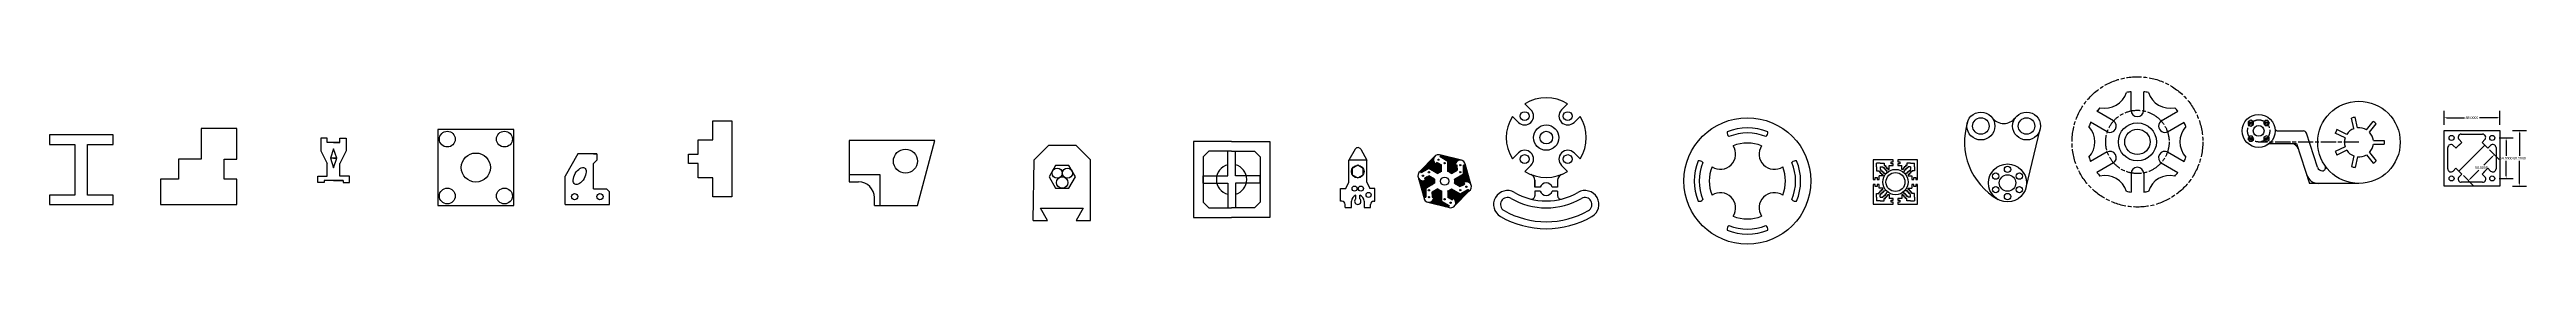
# Model space of a CAD drawing. Header units: inches. Extents: x 13 to 3915, y -38 to 227.
import ezdxf

# ---------------------------------------------------------------- set-up
doc = ezdxf.new("R2010")
doc.units = ezdxf.units.IN
doc.header["$MEASUREMENT"] = 0
doc.header["$PDMODE"] = 35
doc.linetypes.add('ACAD_ISO08W100', pattern=[36, 24, -3, 6, -3])
doc.styles.get("Standard").update_dxf_attribs({"font": ''})
doc.styles.get('Standard').set_extended_font_data('Arial')
doc.dimstyles.new('ggg', dxfattribs={"dimscale": 22, "dimtxt": 0.18, "dimasz": 0.18, "dimexe": 0.5, "dimexo": 0.0625, "dimgap": 0.09, "dimtad": 0, "dimtih": 1, "dimtoh": 1, "dimdec": 4, "dimzin": 0, "dimdsep": 46, "dimtxsty": 'Standard', "dimcen": 0.09, "dimadec": 0, "dimazin": 0, "dimtfac": 1, "dimtdec": 4, "dimtofl": 0, "dimtmove": 0, "dimatfit": 3, "dimfxl": 0.5, "dimfxlon": 1, "dimtolj": 1, "dimtzin": 0, "dimarcsym": 0})
pattern_1 = [(45, (-352.326, 0), (-0.9722718, 0.9722718), [])]

# ---------------------------------------------------------------- blocks, each defined once
blk = doc.blocks.new('*U1')
for p, q in [((-2, 7), (-5, 7)), ((-2, 2.4), (-2, 7)), ((-2, 2.4), (-2, -1.1)), ((8, -6.9), (8, 7)), ((8, 7), (11, 7)), ((11, 7), (8, 7)), ((-11, -6.3), (-2, -1.1)), ((-6, -15), (8, -6.9))]:
    blk.add_line(p, q)
for centre in [(3, 7), (3, -4)]:
    blk.add_circle(centre, 1)
blk.add_arc((3, 7), 8, 0, 180)
blk = doc.blocks.new('*U2')
at = {"color": 0, "linetype": 'ByBlock', "lineweight": -2, "transparency": 16777216}
for p, rotation in [((2536.3, 71.5), 120), ((2557.9, 89.8), 59.99999999999999), ((2541.2, 43.6), 180), ((2567.9, 34), 240), ((2589.6, 52.3), 299.9999999999999)]:
    blk.add_blockref('*U1', p, dxfattribs=dict(at, rotation=rotation))
blk.add_blockref('*U1', (2584.6, 80.2), dxfattribs=at)
blk = doc.blocks.new('*U3')
blk.add_line((12.3, 12.6), (-12.3, -12.6))
blk = doc.blocks.new('*U4')
at = {"color": 0, "linetype": 'ByBlock', "lineweight": -2, "transparency": 16777216}
blk.add_blockref('*U3', (2535.3, 88.9), dxfattribs=at)
for p, rotation in [((2572.5, 99.3), 299.9999999999999), ((2600.1, 72.3), 240), ((2525.8, 51.5), 59.99999999999999), ((2553.4, 24.5), 120), ((2590.5, 34.9), 180)]:
    blk.add_blockref('*U3', p, dxfattribs=dict(at, rotation=rotation))
blk = doc.blocks.new('*U5')
for p, q in [((-12.6, 7.2), (-3.1, 16.7)), ((7.2, -12.6), (16.7, -3.1))]:
    blk.add_line(p, q)
blk.add_circle((-2.7, -2.7), 7)
blk.add_arc((-2.7, -2.7), 14, 135, 315)
blk = doc.blocks.new('*U6')
at = {"color": 0, "linetype": 'ByBlock', "lineweight": -2, "transparency": 16777216}
for p, rotation in [((2588.5, 86.4), 90.00000000000001), ((2588.5, 13.1), 180), ((2661.8, 13.1), 270)]:
    blk.add_blockref('*U5', p, dxfattribs=dict(at, rotation=rotation))
blk.add_blockref('*U5', (2661.8, 86.4), dxfattribs=at)
blk = doc.blocks.new('*U7')
for centre, radius, start, end in [((-0.8, 24.1), 8, 79.9515, 140.0136), ((-77.1, 0), 76, 337.4075, 22.5925), ((-77.1, 0), 84, 337.6562, 22.3438), ((-0.8, -24.1), 8, 219.9864, 280.0485)]:
    blk.add_arc(centre, radius, start, end)
blk = doc.blocks.new('*U8')
at = {"color": 0, "linetype": 'ByBlock', "lineweight": -2, "transparency": 16777216}
for p, rotation in [((2687.7, 139.3), 90.00000000000006), ((2610.6, 62.2), 180), ((2687.7, -14.9), 270)]:
    blk.add_blockref('*U7', p, dxfattribs=dict(at, rotation=rotation))
blk.add_blockref('*U7', (2764.7, 62.2), dxfattribs=at)
blk = doc.blocks.new('*U9')
blk.add_arc((5.4, 5.4), 24, 146.537, 303.463)
blk = doc.blocks.new('*U10')
at = {"color": 0, "linetype": 'ByBlock', "lineweight": -2, "transparency": 16777216}
for p, rotation in [((2650.6, 99.3), 89.99999999999997), ((2650.6, 25.2), 180), ((2724.7, 25.2), 270)]:
    blk.add_blockref('*U9', p, dxfattribs=dict(at, rotation=rotation))
blk.add_blockref('*U9', (2724.7, 99.3), dxfattribs=at)
blk = doc.blocks.new('*U11')
blk.add_circle((0, 0), 5)
blk = doc.blocks.new('*U12')
at = {"color": 0, "linetype": 'ByBlock', "lineweight": -2, "transparency": 16777216}
blk.add_blockref('*U11', (3252.9, 80.6), dxfattribs=at)
for p, rotation in [((3234.2, 69.9), 59.99999999999999), ((3234.2, 48.4), 120), ((3252.9, 37.6), 180), ((3271.5, 69.9), 300.0000000000001), ((3271.5, 48.4), 240)]:
    blk.add_blockref('*U11', p, dxfattribs=dict(at, rotation=rotation))
blk = doc.blocks.new('*U13')
for p, q in [((15.5, 15.5), (-15.5, 15.5)), ((-15.5, 15.5), (-15.5, 12.5)), ((-15.5, 12.5), (-12.5, 12.5)), ((-12.5, 9.5), (-15.5, 9.5)), ((-15.5, 9.5), (-15.5, 6.5)), ((-15.5, 6.5), (-9.5, 6.5)), ((-12.5, 12.5), (-12.5, 9.5)), ((-9.5, 0.5), (-9.5, 6.5)), ((-7.5, 0.5), (-9.5, 0.5)), ((-5.5, 2.5), (-7.5, 2.5)), ((-7.5, 2.5), (-7.5, 0.5)), ((-3.5, 4.5), (-5.5, 4.5)), ((-5.5, 4.5), (-5.5, 2.5)), ((-1.5, 6.5), (-3.5, 6.5)), ((-3.5, 6.5), (-3.5, 4.5)), ((-1.5, 1.5), (-3.5, 1.5)), ((-3.5, 1.5), (-3.5, -0.5)), ((4.5, 10.5), (-1.5, 10.5)), ((-1.5, 10.5), (-1.5, 6.5)), ((0.5, 3.5), (-1.5, 3.5)), ((-1.5, 3.5), (-1.5, 1.5)), ((4.5, 4.5), (0.5, 4.5)), ((0.5, 4.5), (0.5, 4.5)), ((0.5, 4.5), (0.5, 3.5)), ((3.5, 0.5), (3.5, -1.5)), ((4.5, 0.5), (3.5, 0.5)), ((4.5, 10.5), (10.5, 10.5)), ((4.5, 4.5), (4.5, 0.5)), ((4.5, 0.5), (4.5, 0.5)), ((10.5, 4.5), (10.5, 10.5)), ((10.5, 4.5), (10.5, -1.5)), ((15.5, -15.5), (15.5, 15.5)), ((-5.5, -2.5), (-6.8, -3.8)), ((-3.5, -0.5), (-5.5, -0.5)), ((-5.5, -0.5), (-5.5, -2.5)), ((-2.5, -5.5), (-3.8, -6.8)), ((-0.5, -5.5), (-2.5, -5.5)), ((1.5, -3.5), (-0.5, -3.5)), ((-0.5, -3.5), (-0.5, -5.5)), ((2.5, -7.5), (0.5, -7.5)), ((0.5, -7.5), (0.5, -9.5)), ((0.5, -9.5), (6.5, -9.5)), ((3.5, -1.5), (1.5, -1.5)), ((1.5, -1.5), (1.5, -3.5)), ((4.5, -5.5), (2.5, -5.5)), ((2.5, -5.5), (2.5, -7.5)), ((6.5, -3.5), (4.5, -3.5)), ((4.5, -3.5), (4.5, -5.5)), ((10.5, -1.5), (6.5, -1.5)), ((6.5, -1.5), (6.5, -3.5)), ((6.5, -9.5), (6.5, -15.5)), ((6.5, -15.5), (9.5, -15.5)), ((9.5, -15.5), (9.5, -12.5)), ((9.5, -12.5), (12.5, -12.5)), ((12.5, -12.5), (12.5, -15.5)), ((12.5, -15.5), (15.5, -15.5))]:
    blk.add_line(p, q)
blk = doc.blocks.new('*U14')
at = {"color": 0, "linetype": 'ByBlock', "lineweight": -2, "transparency": 16777216}
for p, rotation in [((2901.6, 80), 90.00000000000001), ((2901.6, 41.2), 180), ((2940.4, 41.2), 270)]:
    blk.add_blockref('*U13', p, dxfattribs=dict(at, rotation=rotation))
blk.add_blockref('*U13', (2940.4, 80), dxfattribs=at)
blk = doc.blocks.new('*U15')
blk.add_arc((31.4, 0), 36, 137.9289, 222.0711)
blk = doc.blocks.new('*U16')
at = {"color": 0, "linetype": 'ByBlock', "lineweight": -2, "transparency": 16777216}
for p, rotation in [((3653.5, 186.1), 120), ((3725.1, 186.1), 59.99999999999999), ((3617.7, 124), 180), ((3653.5, 62), 239.9999999999999), ((3725.1, 62), 299.9999999999999)]:
    blk.add_blockref('*U15', p, dxfattribs=dict(at, rotation=rotation))
blk.add_blockref('*U15', (3760.9, 124), dxfattribs=at)
blk = doc.blocks.new('*U17')
for p, q in [((-10, -10.7), (-10, 19.7)), ((10, -10.7), (10, 19.7))]:
    blk.add_line(p, q)
blk.add_arc((0, -9.7), 10, 180, 0)
blk = doc.blocks.new('*U18')
at = {"color": 0, "linetype": 'ByBlock', "lineweight": -2, "transparency": 16777216}
blk.add_blockref('*U17', (3689.3, 183.7), dxfattribs=at)
for p, rotation in [((3637.6, 153.9), 59.99999999999999), ((3741, 153.9), 300.0000000000001), ((3637.6, 94.2), 120), ((3689.3, 64.3), 180), ((3741, 94.2), 240)]:
    blk.add_blockref('*U17', p, dxfattribs=dict(at, rotation=rotation))
blk = doc.blocks.new('*U19')
for p, q in [((-8.6, 3), (8.5, 3)), ((-8.6, -3), (8.5, -3))]:
    blk.add_line(p, q)
blk.add_arc((-31.4, 0), 40, 355.6988, 4.3012)
blk = doc.blocks.new('*U20')
at = {"color": 0, "linetype": 'ByBlock', "lineweight": -2, "transparency": 16777216}
for p, rotation in [((4118.5, 154), 102.8571428571429), ((4145, 147.9), 51.4285714285714), ((4097.2, 137), 154.2857142857143), ((4097.2, 109.7), 205.7142857142857), ((4118.5, 92.7), 257.1428571428571), ((4145, 98.8), 308.5714285714285)]:
    blk.add_blockref('*U19', p, dxfattribs=dict(at, rotation=rotation))
blk.add_blockref('*U19', (4156.9, 123.4), dxfattribs=at)
blk = doc.blocks.new('*U21')
blk.add_lwpolyline([(-2.3, 4), (-4.6, 0), (-2.3, -4), (2.3, -4), (4.6, 0), (2.3, 4)], close=True)
blk.add_circle((0, 0), 2)
blk = doc.blocks.new('*U22')
at = {"color": 0, "linetype": 'ByBlock', "lineweight": -2, "transparency": 16777216}
for p, rotation in [((3955.1, 153.7), 90.00000000000004), ((3955.1, 129), 180), ((3979.8, 129), 269.9999999999999)]:
    blk.add_blockref('*U21', p, dxfattribs=dict(at, rotation=rotation))
blk.add_blockref('*U21', (3979.8, 153.7), dxfattribs=at)
blk = doc.blocks.new('*D24')
at = {"color": 0, "lineweight": -2, "transparency": 16777216}
for p, q in [((3785.3, 151.2), (3785.3, 173.2)), ((3789.2, 162.2), (3817.5, 162.2)), ((3869.3, 162.2), (3841, 162.2)), ((3873.3, 151.2), (3873.3, 173.2))]:
    blk.add_line(p, q, dxfattribs=at)
at = {"color": 0, "transparency": 16777216}
for points in [[(3789.2, 162.9), (3789.2, 161.6), (3785.3, 162.2)], [(3869.3, 162.9), (3869.3, 161.6), (3873.3, 162.2)]]:
    blk.add_solid(points, dxfattribs=at)
at = {"layer": 'Defpoints', "color": 0, "transparency": 16777216}
for p in [(3873.3, 162.2), (3785.3, 142.2), (3873.3, 142.2)]:
    blk.add_point(p, dxfattribs=at)
at = {"color": 0, "transparency": 16777216, "insert": (3829.3, 162.2), "char_height": 3.96, "attachment_point": 5}
blk.add_mtext('\\A1;88.0000', dxfattribs=at)
blk = doc.blocks.new('*D25')
at = {"color": 0, "lineweight": -2, "transparency": 16777216}
for p, q in [((3893.2, 142.2), (3915.2, 142.2)), ((3904.2, 138.3), (3904.2, 102.2)), ((3904.2, 58.2), (3904.2, 94.2)), ((3893.2, 54.2), (3915.2, 54.2))]:
    blk.add_line(p, q, dxfattribs=at)
at = {"color": 0, "transparency": 16777216}
for points in [[(3903.5, 138.3), (3904.8, 138.3), (3904.2, 142.2)], [(3903.5, 58.2), (3904.8, 58.2), (3904.2, 54.2)]]:
    blk.add_solid(points, dxfattribs=at)
at = {"layer": 'Defpoints', "color": 0, "transparency": 16777216}
for p in [(3873.3, 142.2), (3873.3, 54.2), (3904.2, 54.2)]:
    blk.add_point(p, dxfattribs=at)
at = {"color": 0, "transparency": 16777216, "insert": (3904.2, 98.2), "char_height": 3.96, "attachment_point": 5}
blk.add_mtext('\\A1;88.0000', dxfattribs=at)
blk = doc.blocks.new('*D26')
at = {"color": 0, "lineweight": -2, "transparency": 16777216}
for p, q in [((3826.4, 65.7), (3840.1, 79.4)), ((3861.8, 101.1), (3848.1, 87.4)), ((3856.8, 111.7), (3872.4, 96.1)), ((3815.8, 70.7), (3831.4, 55.1))]:
    blk.add_line(p, q, dxfattribs=at)
at = {"color": 0, "transparency": 16777216}
for points in [[(3861.3, 101.6), (3862.3, 100.6), (3864.6, 103.9)], [(3825.9, 66.1), (3826.9, 65.2), (3823.6, 62.9)]]:
    blk.add_solid(points, dxfattribs=at)
at = {"layer": 'Defpoints', "color": 0, "transparency": 16777216}
for p in [(3849.8, 118.7), (3864.6, 103.9), (3808.7, 77.7)]:
    blk.add_point(p, dxfattribs=at)
at = {"color": 0, "transparency": 16777216, "insert": (3844.1, 83.4), "char_height": 3.96, "attachment_point": 5}
blk.add_mtext('\\A1;58.0008', dxfattribs=at)
blk = doc.blocks.new('*D29')
at = {"color": 0, "lineweight": -2, "transparency": 16777216}
for p, q in [((3872.2, 130.2), (3894.2, 130.2)), ((3883.2, 126.3), (3883.2, 102.2)), ((3883.2, 70.2), (3883.2, 94.2)), ((3872.2, 66.2), (3894.2, 66.2))]:
    blk.add_line(p, q, dxfattribs=at)
at = {"color": 0, "transparency": 16777216}
for points in [[(3882.5, 126.3), (3883.8, 126.3), (3883.2, 130.2)], [(3882.5, 70.2), (3883.8, 70.2), (3883.2, 66.2)]]:
    blk.add_solid(points, dxfattribs=at)
at = {"layer": 'Defpoints', "color": 0, "transparency": 16777216}
for p in [(3861.3, 130.2), (3861.3, 66.2), (3883.2, 66.2)]:
    blk.add_point(p, dxfattribs=at)
at = {"color": 0, "transparency": 16777216, "insert": (3883.2, 98.2), "char_height": 3.96, "attachment_point": 5}
blk.add_mtext('\\A1;64.0000', dxfattribs=at)

msp = doc.modelspace()

# ---------------------------------------------------------------- hatches: boundary and pattern name
h = msp.add_hatch()
h.set_pattern_fill('ANSI31', color=256, scale=11)
h.set_pattern_definition(pattern_1)
h.paths.add_polyline_path([(2197.06654, 88.96549, -0.4896133129), (2195.34567, 101.48581), (2172.23077, 77.83871), (2173.88481, 74.97382), (2185.91109, 81.9172), (2199.93037, 73.82317, -0.1032521302), (2205.59282, 77.09238), (2205.59282, 87.49684), (2202.58263, 89.24487), (2198.56654, 91.56357)])
h = msp.add_hatch()
h.set_pattern_fill('ANSI31', color=256, scale=11)
h.set_pattern_definition(pattern_1)
h.paths.add_polyline_path([(2227.27454, 87.1437, -0.4896133129), (2237.25702, 94.89417), (2205.22058, 103.08871), (2203.56654, 100.22382), (2215.59282, 93.28045), (2215.59282, 77.09238, -0.1032521302), (2221.25526, 73.82317), (2230.26579, 79.02539), (2230.27454, 82.50631), (2230.27454, 87.1437)])
h = msp.add_hatch()
h.set_pattern_fill('ANSI31', color=256, scale=11)
h.set_pattern_definition(pattern_1)
h.paths.add_polyline_path([(2240.80082, 60.0719, -0.4896133129), (2252.50416, 55.30205), (2243.58262, 87.1437), (2240.27454, 87.1437), (2240.27454, 73.25694), (2226.25526, 65.16291, -0.1032521302), (2226.25526, 58.62448), (2235.26579, 53.42225), (2238.28472, 55.15513), (2242.30082, 57.47382)])
h = msp.add_hatch()
h.set_pattern_fill('ANSI31', color=256, scale=11)
h.set_pattern_definition(pattern_1)
h.paths.add_polyline_path([(2180.38481, 63.71549, -0.4896133129), (2168.68147, 68.48534), (2177.60301, 36.6437), (2180.91109, 36.6437), (2180.91109, 50.53045), (2194.93037, 58.62448, -0.1032521302), (2194.93037, 65.16291), (2185.91985, 70.36514), (2182.90091, 68.63226), (2178.88481, 66.31357)])
h = msp.add_hatch()
h.set_pattern_fill('ANSI31', color=256, scale=11)
h.set_pattern_definition(pattern_1)
h.paths.add_polyline_path([(2205.59282, 46.69501, -0.1032521302), (2199.93037, 49.96423), (2190.91985, 44.762), (2190.91109, 41.28109), (2190.91109, 36.6437), (2193.91109, 36.6437, -0.4896133129), (2183.92862, 28.89323), (2215.96506, 20.69869), (2217.6191, 23.56357), (2205.59282, 30.50694)])
h = msp.add_hatch()
h.set_pattern_fill('ANSI31', color=256, scale=11)
h.set_pattern_definition(pattern_1)
h.paths.add_polyline_path([(2224.1191, 34.8219, -0.4896133129), (2225.83996, 22.30159), (2248.95486, 45.94869), (2247.30082, 48.81357), (2235.27454, 41.87019), (2221.25526, 49.96423, -0.1032521302), (2215.59282, 46.69501), (2215.59282, 36.29056), (2218.603, 34.54252), (2222.6191, 32.22382)])

# ---------------------------------------------------------------- linework, layer by layer
for p, q in [((1057.38579, 127.26785), (1057.38579, 157.26785)), ((1057.38579, 157.26785), (1087.38579, 157.26785)), ((1087.38579, 157.26785), (1087.38579, 37.26785)), ((112.50089, 134.9501), (12.50089, 134.9501)), ((12.50089, 134.9501), (12.50089, 119.9501)), ((12.50089, 119.9501), (52.50089, 119.9501)), ((52.50089, 119.9501), (52.50089, 39.9501)), ((72.50089, 39.9501), (72.50089, 119.9501)), ((72.50089, 119.9501), (112.50089, 119.9501)), ((112.50089, 119.9501), (112.50089, 134.9501)), ((307.49996, 144.96769), (251.49996, 144.96769)), ((251.49996, 144.96769), (251.49996, 96.96769)), ((307.49996, 96.96769), (307.49996, 144.96769)), ((450.00566, 130.07723), (440.00566, 130.07723)), ((440.00566, 130.07723), (440.00566, 110.07723)), ((450.00566, 123.07723), (450.00566, 130.07723)), ((470.00566, 123.07723), (450.00566, 123.07723)), ((460.00566, 123.07723), (470.00566, 123.07723)), ((470.00566, 123.07723), (470.00566, 130.07723)), ((470.00566, 130.07723), (480.00566, 130.07723)), ((480.00566, 130.07723), (480.00566, 110.07723)), ((1034.38579, 104.76785), (1034.38579, 127.26785)), ((1034.38579, 127.26785), (1057.38579, 127.26785)), ((1407.55951, 126.00803), (1272.55951, 126.00803)), ((1272.55951, 126.00803), (1272.55951, 61.00803)), ((1380.1247, 23.61989), (1407.55951, 126.00803)), ((1563.7948, 95.76726), (1586.7948, 118.76726)), ((1586.7948, 118.76726), (1629.48738, 118.77616)), ((1652.48738, 95.77616), (1629.48738, 118.77616)), ((1874.96655, 124.58877), (1814.96655, 124.58877)), ((1814.96655, 124.58877), (1814.96655, 4.58877)), ((1874.96655, 124.58877), (1934.96655, 124.58877)), ((1934.96655, 124.58877), (1934.96655, 4.58877)), ((3126.69731, 52.0535), (3148.92155, 143.93431)), ((3509.8399, 121.36347), (3551.07299, 121.36347)), ((3509.8399, 121.36347), (3552.8399, 121.36347)), ((3523.82077, 141.36347), (3563.75174, 141.36347)), ((3552.8399, 121.36347), (3573.22666, 58.36347)), ((3585.98401, 83.90042), (3568.50886, 137.90287)), ((3804.18818, 114.11173), (3799.77786, 118.48867)), ((3813.3456, 123.33895), (3804.15321, 114.14656)), ((3808.7494, 118.74276), (3813.3456, 123.33895)), ((3808.7494, 77.73), (3849.76216, 118.74276)), ((3813.3456, 123.33895), (3808.96395, 127.68745)), ((3812.48604, 136.23638), (3829.25578, 136.23638)), ((3829.25578, 136.23638), (3845.95914, 136.23638)), ((3845.13113, 123.30398), (3849.50808, 127.71429)), ((3854.35835, 114.14656), (3845.16596, 123.33895)), ((3849.76216, 118.74276), (3854.35835, 114.14656)), ((3854.35835, 114.14656), (3858.70685, 118.52821)), ((251.49996, 96.96769), (215.49996, 96.96769)), ((215.49996, 96.96769), (215.49996, 64.96769)), ((287.49996, 64.96769), (287.49996, 96.96769)), ((287.49996, 96.96769), (307.49996, 96.96769)), ((440.00566, 110.07723), (450.00566, 90.07723)), ((450.00566, 70.07723), (450.00566, 90.07723)), ((460.00566, 113.07723), (455.00566, 98.07723)), ((460.00566, 98.07723), (455.00566, 98.07723)), ((455.00566, 98.07723), (460.00566, 83.07723)), ((465.00566, 98.07723), (460.00566, 113.07723)), ((460.00566, 98.07723), (465.00566, 98.07723)), ((465.00566, 98.07723), (460.00566, 98.07723)), ((460.00566, 83.07723), (465.00566, 98.07723)), ((480.00566, 110.07723), (470.00566, 90.07723)), ((470.00566, 70.07723), (470.00566, 90.07723)), ((844.79667, 105.03183), (824.79667, 70.03183)), ((874.79667, 105.03183), (844.79667, 105.03183)), ((869.79667, 105.03183), (874.79667, 105.03183)), ((874.79667, 95.03183), (869.79667, 90.03183)), ((869.79667, 50.03183), (869.79667, 90.03183)), ((874.79667, 105.03183), (874.79667, 95.03183)), ((1019.38579, 89.76785), (1019.38579, 104.76785)), ((1019.38579, 104.76785), (1034.38579, 104.76785)), ((1034.38579, 89.76785), (1019.38579, 89.76785)), ((1034.38579, 67.26785), (1034.38579, 89.76785)), ((1562.48738, -0.22384), (1563.7948, 95.76726)), ((1652.48738, -0.22384), (1652.48738, 95.77616)), ((1838.96655, 109.58877), (1829.96655, 100.58877)), ((1829.96655, 100.58877), (1829.96655, 28.58877)), ((1874.96655, 109.58877), (1838.96655, 109.58877)), ((1868.96655, 70.58877), (1868.96655, 109.58877)), ((1874.96655, 109.58877), (1910.96655, 109.58877)), ((1880.96655, 70.58877), (1880.96655, 109.58877)), ((1910.96655, 109.58877), (1919.96655, 100.58877)), ((1919.96655, 100.58877), (1919.96655, 28.58877)), ((2069.80827, 112.55179), (2059.7944, 95.20726)), ((2059.7944, 60.20726), (2059.7944, 95.20726)), ((2087.7944, 95.20726), (2059.7944, 95.20726)), ((2078.54246, 112.41912), (2087.7944, 95.20726)), ((2087.7944, 60.20726), (2087.7944, 95.20726)), ((3593.78103, 78.36347), (3593.59541, 78.36347)), ((3791.25578, 98.23638), (3791.25578, 114.93974)), ((3791.25578, 81.46664), (3791.25578, 98.23638)), ((3804.15321, 82.3262), (3799.80471, 77.94455)), ((3808.7494, 77.73), (3804.15321, 82.3262)), ((3804.15321, 82.3262), (3813.3456, 73.13381)), ((3845.16596, 73.13381), (3854.35835, 82.3262)), ((3854.32338, 82.36103), (3858.73369, 77.98408)), ((3867.25578, 115.00612), (3867.25578, 98.23638)), ((3867.25578, 98.23638), (3867.25578, 81.53301)), ((52.50089, 39.9501), (12.50089, 39.9501)), ((12.50089, 39.9501), (12.50089, 24.9501)), ((112.50089, 39.9501), (72.50089, 39.9501)), ((112.50089, 24.9501), (112.50089, 39.9501)), ((215.49996, 64.96769), (187.49996, 64.96769)), ((187.49996, 64.96769), (187.49996, 24.96769)), ((307.49996, 64.96769), (287.49996, 64.96769)), ((307.49996, 24.96769), (307.49996, 64.96769)), ((435.00566, 60.07723), (435.00566, 70.07723)), ((435.00566, 70.07723), (450.00566, 70.07723)), ((445.00566, 60.07723), (435.00566, 60.07723)), ((460.00566, 63.07723), (445.00566, 63.07723)), ((445.00566, 63.07723), (445.00566, 60.07723)), ((460.00566, 63.07723), (475.00566, 63.07723)), ((475.00566, 63.07723), (460.00566, 63.07723)), ((485.00566, 70.07723), (470.00566, 70.07723)), ((475.00566, 63.07723), (475.00566, 60.07723)), ((475.00566, 60.07723), (485.00566, 60.07723)), ((485.00566, 60.07723), (485.00566, 70.07723)), ((824.79667, 25.03183), (824.79667, 70.03183)), ((869.79667, 50.03183), (889.79667, 50.03183)), ((894.79667, 45.03183), (889.79667, 50.03183)), ((894.79667, 25.03183), (894.79667, 45.03183)), ((1057.38579, 67.26785), (1034.38579, 67.26785)), ((1057.38579, 37.26785), (1057.38579, 67.26785)), ((1321.1247, 72.18507), (1272.55951, 72.18507)), ((1272.55951, 61.00803), (1287.1247, 61.00803)), ((1321.1247, 23.61989), (1321.1247, 72.18507)), ((1829.96655, 58.58877), (1829.96655, 70.58877)), ((1829.96655, 70.58877), (1868.96655, 70.58877)), ((1829.96655, 64.58877), (1829.96655, 58.58877)), ((1829.96655, 58.58877), (1868.96655, 58.58877)), ((1868.96655, 58.58877), (1868.96655, 19.58877)), ((1919.96655, 70.58877), (1880.96655, 70.58877)), ((1919.96655, 58.58877), (1880.96655, 58.58877)), ((1880.96655, 58.58877), (1880.96655, 19.58877)), ((1919.96655, 58.58877), (1919.96655, 70.58877)), ((1919.96655, 64.58877), (1919.96655, 58.58877)), ((2046.7944, 30.20726), (2046.7944, 50.20726)), ((2046.7944, 50.20726), (2054.7944, 50.20726)), ((2054.7944, 50.20726), (2059.7944, 60.20726)), ((2070.7944, 34.20726), (2070.7944, 39.74665)), ((2076.7944, 34.20726), (2076.7944, 39.74665)), ((2087.7944, 60.20726), (2092.7944, 50.20726)), ((2100.7944, 50.20726), (2092.7944, 50.20726)), ((2100.7944, 30.20726), (2100.7944, 50.20726)), ((2352.71089, 52.2809), (2352.71089, 63.36428)), ((2352.71089, 63.36428), (2352.71089, 52.2809)), ((2361.1715, 52.2809), (2352.71089, 52.2809)), ((2352.71089, 46.2809), (2352.71089, 38.60715)), ((2361.1715, 46.2809), (2352.71089, 46.2809)), ((2388.71089, 52.2809), (2380.25028, 52.2809)), ((2388.71089, 46.2809), (2380.25028, 46.2809)), ((2388.71089, 63.36428), (2388.71089, 52.2809)), ((2388.71089, 46.2809), (2388.71089, 38.60715)), ((3651.22666, 58.36347), (3573.22666, 58.36347)), ((3813.38043, 73.16878), (3809.00348, 68.75846)), ((3829.25578, 60.23638), (3812.55242, 60.23638)), ((3846.02552, 60.23638), (3829.25578, 60.23638)), ((3849.76216, 77.73), (3845.16596, 73.13381)), ((3845.16596, 73.13381), (3849.54761, 68.78531)), ((12.50089, 24.9501), (112.50089, 24.9501)), ((187.49996, 24.96769), (307.49996, 24.96769)), ((824.79667, 25.03183), (894.79667, 25.03183)), ((1087.38579, 37.26785), (1057.38579, 37.26785)), ((1312.1247, 23.61989), (1312.1247, 36.00803)), ((1312.1247, 23.61989), (1380.1247, 23.61989)), ((1584.98738, -0.22384), (1573.73738, 19.26173)), ((1573.73738, 19.26173), (1641.23738, 19.26173)), ((1641.23738, 19.26173), (1629.98738, -0.22384)), ((1814.96655, 4.58877), (1874.96655, 4.58877)), ((1838.96655, 19.58877), (1829.96655, 28.58877)), ((1838.96655, 19.58877), (1874.96655, 19.58877)), ((1910.96655, 19.58877), (1874.96655, 19.58877)), ((1934.96655, 4.58877), (1874.96655, 4.58877)), ((1910.96655, 19.58877), (1919.96655, 28.58877)), ((2048.7944, 30.20726), (2046.7944, 30.20726)), ((2053.7944, 20.20726), (2053.7944, 25.20726)), ((2053.7944, 20.20726), (2063.7944, 20.20726)), ((2063.7944, 20.20726), (2063.7944, 30.20726)), ((2083.7944, 30.20726), (2083.7944, 20.20726)), ((2083.7944, 20.20726), (2093.7944, 20.20726)), ((2093.7944, 20.20726), (2093.7944, 25.20726)), ((2098.7944, 30.20726), (2100.7944, 30.20726)), ((2388.61005, 32.39584), (2388.60989, 32.33713)), ((1562.48738, -0.22384), (1584.98738, -0.22384)), ((1629.98738, -0.22384), (1652.48738, -0.22384))]:
    msp.add_line(p, q)
at = {"linetype": 'ACAD_ISO08W100'}
msp.add_line((3651.22666, 123.36347), (3493.22666, 123.36347), dxfattribs=at)
for points in [[(624.23414, 23.46416), (744.23414, 23.46416), (744.23414, 143.46416), (624.23414, 143.46416)], [(1597.74879, 86.77171), (1587.35648, 68.77171), (1597.74879, 50.77171), (1618.5334, 50.77171), (1628.9257, 68.77171), (1618.5334, 86.77171)], [(2073.7944, 87.20726), (2065.13415, 82.20726), (2065.13415, 72.20726), (2073.7944, 67.20726), (2082.45466, 72.20726), (2082.45466, 82.20726)]]:
    msp.add_lwpolyline(points, close=True)
for points in [[(3785.25578, 98.23638), (3785.25578, 142.23638), (3829.25578, 142.23638)], [(3829.25578, 142.23638), (3873.25578, 142.23638), (3873.25578, 98.23638)], [(3829.25578, 54.23638), (3785.25578, 54.23638), (3785.25578, 98.23638)], [(3873.25578, 98.23638), (3873.25578, 54.23638), (3829.25578, 54.23638)]]:
    msp.add_lwpolyline(points)
for centre, radius in [((3302.17885, 124.02532), 103), ((3302.17885, 124.02532), 50), ((3493.22666, 141.36347), 17.5)]:
    msp.add_circle(centre, radius, dxfattribs=at)
for centre, radius in [((2687.65496, 62.22835), 100), ((3055.53819, 149.10654), 22), ((3055.53819, 149.10654), 13), ((3127.53819, 149.10654), 22), ((3127.53819, 149.10654), 13), ((3493.22666, 141.36347), 26), ((3651.22666, 123.36347), 65), ((639.23414, 128.46416), 12.5), ((729.23414, 128.46416), 12.5), ((2370.71089, 130.7809), 20), ((2370.71089, 130.7809), 10), ((3302.17885, 124.02532), 30), ((3302.17885, 124.02532), 20), ((3493.22666, 141.36347), 8.5), ((3797.25578, 130.23638), 4), ((3861.25578, 130.23638), 4), ((684.23414, 83.46416), 23), ((1361.1247, 93.61989), 19), ((1600.02079, 74.70692), 8), ((1616.2614, 74.70692), 8), ((2073.7944, 77.20726), 10), ((2920.98527, 60.59976), 20), ((3097.53819, 59.10654), 30), ((639.23414, 38.46416), 12.5), ((729.23414, 38.46416), 12.5), ((839.79667, 37.53183), 5), ((879.79667, 37.53183), 5), ((1608.14109, 59.77171), 9), ((2068.7944, 50.20726), 4), ((2078.7944, 50.20726), 4), ((2090.7944, 40.20726), 4), ((2210.59282, 61.8937), 6.5), ((2920.98527, 60.59976), 15), ((3097.53819, 59.10654), 13), ((3797.25578, 66.23638), 4), ((3861.25578, 66.23638), 4)]:
    msp.add_circle(centre, radius)
for centre, radius, start, end in [((3302.17885, 124.02532), 80, 97.18075578, 102.45086753), ((3302.17885, 124.02532), 80, 77.54913247, 82.81924422), ((2370.71089, 130.7809), 63, 147.83958841, 212.16041159), ((2370.71089, 130.7809), 63, 57.83958841, 122.16041159), ((2370.71089, 130.7809), 63, 327.83958841, 32.16041159), ((3091.53819, 176.10654), 23, 216.86989765, 323.13010235), ((3302.17885, 124.02532), 80, 137.54913247, 142.81924422), ((3302.17885, 124.02532), 80, 37.18075578, 42.45086753), ((2687.65496, 62.22835), 60, 68.07391807, 111.92608193), ((3134.72509, 124.23821), 105, 162.56531105, 240.2758066), ((3302.17885, 124.02532), 80, 157.18075578, 162.45086753), ((3302.17885, 124.02532), 80, 17.54913247, 22.81924422), ((3513.72056, 109.36347), 12, 90, 122.6368975), ((3523.82077, 146.36347), 5, 189.28179909, 270), ((3544.11043, 109.36347), 12, 17.93154158, 90), ((3563.75174, 136.36347), 5, 17.93154158, 90), ((3651.22666, 123.36347), 23, 161.78043174, 198.21956826), ((3651.22666, 123.36347), 23, 110.35186031, 146.79099683), ((3651.22666, 123.36347), 23, 58.92328888, 95.3624254), ((3651.22666, 123.36347), 23, 7.49471745, 43.93385397), ((3651.22666, 123.36347), 23, 316.06614603, 352.50528255), ((3796.25578, 114.93974), 5, 45.21754131, 180), ((3812.48604, 131.23638), 5, 90, 225.21754131), ((3845.95914, 131.23638), 5, 315.21754131, 90), ((3862.25578, 115.00612), 5, 0, 135.21754131), ((1874.96655, 64.58877), 24, 104.47751219, 255.52248781), ((1874.96655, 64.58877), 24, 284.47751219, 75.52248781), ((2074.1384, 110.05179), 5, 28.25949696, 150), ((2687.65496, 62.22835), 60, 158.07391807, 201.92608193), ((2687.65496, 62.22835), 60, 338.07391807, 21.92608193), ((3302.17885, 124.02532), 80, 197.54913247, 202.81924422), ((3302.17885, 124.02532), 80, 337.18075578, 342.45086753), ((3593.59541, 86.36347), 8, 197.93154158, 270), ((3593.78103, 83.36347), 5, 270, 34.84990458), ((3651.22666, 123.36347), 23, 213.20900317, 249.64813969), ((3651.22666, 123.36347), 23, 264.6375746, 301.07671112), ((3796.25578, 81.46664), 5, 180, 315.21754131), ((3862.25578, 81.53301), 5, 225.21754131, 0), ((1287.1247, 36.00803), 25, 0, 90), ((2073.7944, 30.20726), 10, 107.45760312, 180), ((2073.7944, 30.20726), 10, 0, 72.54239688), ((2210.59282, 61.8937), 16, 168.20995686, 191.79004314), ((2210.59282, 61.8937), 16, 108.20995686, 131.79004314), ((2210.59282, 61.8937), 16, 228.20995686, 251.79004314), ((2210.59282, 61.8937), 16, 48.20995686, 71.79004314), ((2210.59282, 61.8937), 16, 288.20995686, 311.79004314), ((2210.59282, 61.8937), 16, 348.20995686, 11.79004314), ((2309.71089, 25.1258), 22, 60, 240), ((2370.71089, 130.7809), 100, 240, 270), ((2370.71089, 130.7809), 63, 237.83958841, 302.16041159), ((2342.71089, 63.36428), 10, 0, 67.44552566), ((2370.71089, 49.2809), 10, 17.45760312, 162.54239688), ((2370.71089, 49.2809), 10, 197.45760312, 342.54239688), ((2370.71089, 130.7809), 100, 270, 300), ((2398.71089, 63.36428), 10, 112.55447434, 180), ((2431.71089, 25.1258), 22, 300, 120), ((3302.17885, 124.02532), 80, 217.18075578, 222.45086753), ((3302.17885, 124.02532), 80, 257.54913247, 262.81924422), ((3302.17885, 124.02532), 80, 277.18075578, 282.45086753), ((3302.17885, 124.02532), 80, 317.54913247, 322.81924422), ((3587.77577, 78.36347), 20, 197.93154158, 270), ((3812.55242, 65.23638), 5, 135.21754131, 270), ((3846.02552, 65.23638), 5, 270, 45.21754131), ((2048.7944, 25.20726), 5, 0, 90), ((2073.7944, 30.20726), 5, 126.86989765, 53.13010235), ((2098.7944, 25.20726), 5, 90, 180), ((2309.71089, 25.1258), 11, 60, 240), ((2370.71089, 130.7809), 144, 240, 270), ((2370.71089, 130.7809), 133, 240, 270), ((2370.71089, 130.7809), 111, 240, 270), ((2347.71089, 38.60715), 5, 255.98917193, 0), ((2370.71089, 130.7809), 111, 270, 300), ((2370.71089, 130.7809), 133, 270, 300), ((2370.71089, 130.7809), 144, 270, 300), ((2393.71089, 38.60715), 5, 180, 284.01082807), ((2431.71089, 25.1258), 11, 300, 120), ((2687.65496, 62.22835), 60, 248.07391807, 291.92608193)]:
    msp.add_arc(centre, radius, start, end)
for major_axis in [(-7.5, -12.99038), (7.5, 12.99038)]:
    msp.add_ellipse((847.79667, 70.03183), major_axis=major_axis, ratio=0.5333333333)

# ---------------------------------------------------------------- block references
for name, p in [('*U16', (-387.12885, 0)), ('*U18', (-387.12885, 0)), ('*U6', (-254.47077, 81.06431)), ('*U22', (-474.2262, 0)), ('*U20', (-474.2262, 0)), ('*U8', (0, 0)), ('*U10', (0, 0)), ('*U4', (-352.32602, 0)), ('*U2', (-352.32602, 0)), ('*U14', (0, 0)), ('*U12', (-155.319, 0))]:
    msp.add_blockref(name, p)

# ---------------------------------------------------------------- dimensions: what is measured, and where the dimension line sits
dim = msp.add_linear_dim(base=(3873.25578, 162.23183), p1=(3785.25578, 142.23638), p2=(3873.25578, 142.23638), dimstyle='ggg')
dim.commit()
dim.dimension.update_dxf_attribs({"geometry": '*D24', "text_midpoint": (3829.25578, 162.23183)})
dim = msp.add_aligned_dim(p1=(3808.7494, 77.73), p2=(3849.76216, 118.74276), distance=-21.00753, dimstyle='ggg')
dim.commit()
dim.dimension.update_dxf_attribs({"geometry": '*D26', "text_midpoint": (3844.11035, 83.38181)})
for base, p1, p2, picture, middle in [((3883.1766, 66.23638), (3861.25578, 130.23638), (3861.25578, 66.23638), '*D29', (3883.1766, 98.23638)), ((3904.18206, 54.23638), (3873.25578, 142.23638), (3873.25578, 54.23638), '*D25', (3904.18206, 98.23638))]:
    dim = msp.add_linear_dim(base=base, p1=p1, p2=p2, angle=90, dimstyle='ggg')
    dim.commit()
    dim.dimension.update_dxf_attribs({"geometry": picture, "text_midpoint": middle})

doc.saveas('drawing.dxf')
